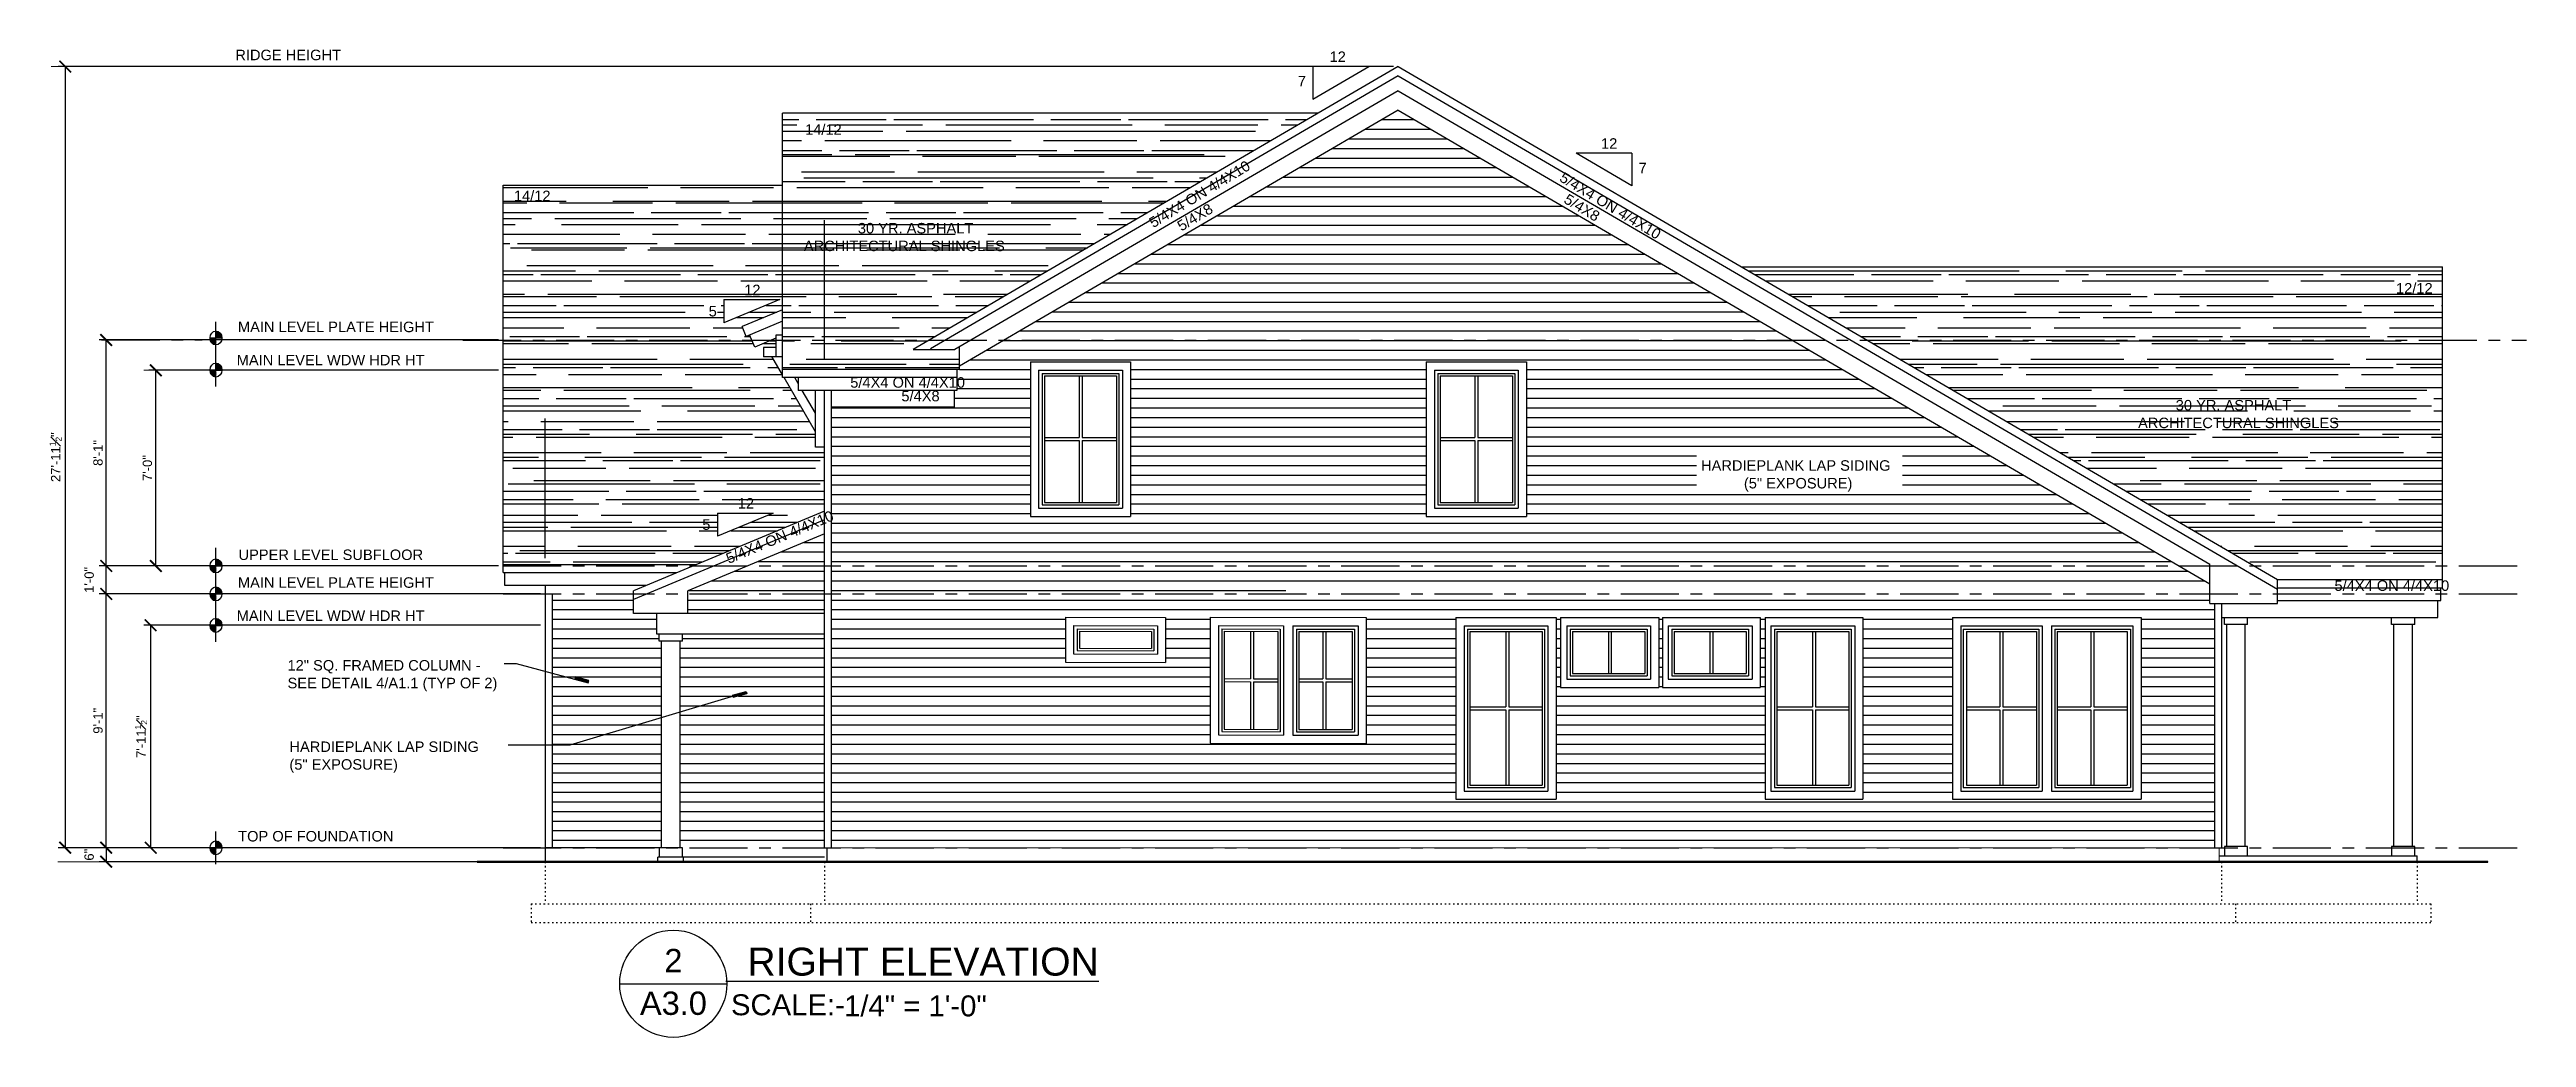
# Model space of a CAD drawing. Header units: inches. Extents: x -28708 to -16583, y 64755 to 66587.
# Drawn here: x -25124 to -24060, y 64781 to 65205 of the extents above; entities that cross this region are included whole.
import ezdxf
from ezdxf.enums import TextEntityAlignment as Align

# ---------------------------------------------------------------- set-up
doc = ezdxf.new("R2010")
doc.units = ezdxf.units.IN
doc.header["$LTSCALE"] = 20
doc.header["$MEASUREMENT"] = 0
for name, pattern in [('CENTER', [2, 1.25, -0.25, 0.25, -0.25]), ('Dashed Large', [12, 3, -6, 3]), ('Dashed Small', [4, 1, -2, 1]), ('HIDDEN', [0.375, 0.25, -0.125]), ('Solid', [0])]:
    doc.linetypes.add(name, pattern=pattern)
for name, color, linetype in [('BEAM', 1, 'HIDDEN'), ('CALLOUTS', 4, 'Continuous'), ('COLUMNS', 4, 'Continuous'), ('DIM', 2, 'Continuous'), ('ELEVATION LINES', 8, 'HIDDEN'), ('ELEVATION ROOF', 2, 'Continuous'), ('ELEVATION WALL', 5, 'Continuous'), ('GRADE LEVEL', 7, 'Continuous'), ('HATCH', 9, 'Continuous'), ('SYMBOLS', 7, 'Continuous'), ('TEXT', 3, 'Continuous'), ('WINDOW', 2, 'Continuous')]:
    doc.layers.add(name, color=color, linetype=linetype)
doc.layers.add('SPPOINTER', color=7, linetype='Continuous', lineweight=0)
doc.layers.add('SPSHAPE_OUTLINE', color=7, linetype='Continuous', lineweight=0)
doc.styles.add('0.25 INCH', font='arial.ttf', dxfattribs={"height": 4})
doc.styles.add('Arial', font='arial.ttf')
doc.dimstyles.new('0.25 INCH', dxfattribs={"dimtxt": 4, "dimasz": 5, "dimexe": 3, "dimexo": 2, "dimgap": 1.5, "dimtad": 1, "dimdec": 3, "dimzin": 3, "dimdsep": 46, "dimlunit": 4, "dimtxsty": '0.25 INCH', "dimblk": 'ARCHTICK', "dimcen": 0.09, "dimclrd": 95, "dimclre": 8, "dimclrt": 30, "dimadec": 0, "dimazin": 0, "dimtfac": 0.65, "dimtdec": 3, "dimtofl": 0, "dimtmove": 2, "dimatfit": 3, "dimfxl": 0.18, "dimfrac": 1, "dimtolj": 1, "dimtzin": 0, "dimlwd": -1, "dimlwe": -1, "dimarcsym": 0})

msp = doc.modelspace()

# ---------------------------------------------------------------- texts
at = {"layer": 'TEXT', "linetype": 'Solid', "style": 'Arial'}
for s, rotation, p in [('RIDGE HEIGHT', 360, (-25044.141, 65200.5097)), ('14/12', 360, (-24799.4282, 65168.5097)), ('5/4X4 ON 4/4X10', 31.1773913, (-24649.9102, 65128.3583)), ('5/4X4 ON 4/4X10', 328.8226087, (-24475.8214, 65148.8577)), ('14/12', 360, (-24924.4934, 65140.0097)), ('5/4X8', 31.1784848, (-24637.8246, 65126.9268)), ('5/4X8', 328.8215152, (-24473.9648, 65139.5422)), ('30 YR. ASPHALT', 360, (-24776.766, 65126.1404)), ('ARCHITECTURAL SHINGLES', 360, (-24799.9521, 65118.5365)), ('12/12', 360, (-24116.1511, 65100.333)), ('MAIN LEVEL PLATE HEIGHT', 360, (-25043.0222, 65083.7595)), ('MAIN LEVEL WDW HDR HT', 360, (-25043.5453, 65069.5161)), ('5/4X4 ON 4/4X10', 360, (-24780.0361, 65059.909)), ('5/4X8', 360, (-24758.0746, 65054.0518)), ('30 YR. ASPHALT', 360, (-24210.7567, 65050.1404)), ('ARCHITECTURAL SHINGLES', 360, (-24226.9373, 65042.5365)), ('HARDIEPLANK LAP SIDING', 360, (-24414.6275, 65024.2641)), ('(5" EXPOSURE)', 360, (-24396.228, 65016.6603)), ('5/4X4 ON 4/4X10', 22.6001815, (-24832.2008, 64984.2555)), ('UPPER LEVEL SUBFLOOR', 360, (-25042.7692, 64985.9356)), ('MAIN LEVEL PLATE HEIGHT', 360, (-25043.0222, 64974.0097)), ('5/4X4 ON 4/4X10', 360, (-24142.5741, 64972.6908)), ('MAIN LEVEL WDW HDR HT', 360, (-25043.5453, 64959.7664)), ('SEE DETAIL 4/A1.1 (TYP OF 2)', 360, (-25021.7225, 64930.8668)), ('12" SQ. FRAMED COLUMN -', 360, (-25021.7225, 64938.4706)), ('HARDIEPLANK LAP SIDING', 360, (-25020.9124, 64903.5225)), ('(5" EXPOSURE)', 360, (-25020.9124, 64895.9187)), ('TOP OF FOUNDATION', 360, (-25042.9215, 64865.0958))]:
    msp.add_text(s, height=4.5, rotation=rotation, dxfattribs=at).set_placement(p)
for s, p in [('12', (-24574.1888, 65199.7506)), ('7', (-24587.8138, 65189.2506)), ('12', (-24457.5773, 65162.5041)), ('7', (-24441.4523, 65152.0041)), ('5', (-24840.8329, 65090.4999)), ('12', (-24825.5829, 65099.6249)), ('12', (-24828.3374, 65008.0102)), ('5', (-24843.5874, 64998.8852))]:
    msp.add_text(s, height=4.5, dxfattribs=at).set_placement(p)

# ---------------------------------------------------------------- blocks, each defined once
blk = doc.blocks.new('_ArchTick')
at = {"color": 0, "linetype": 'ByBlock', "const_width": 0.15}
blk.add_lwpolyline([(-0.5, -0.5), (0.5, 0.5)], dxfattribs=at)
blk = doc.blocks.new('*D559')
at = {"layer": 'DEFPOINTS', "color": 0, "linetype": 'Solid', "lineweight": -2, "transparency": 16777216}
for p in [(-24544.7, 65197.8), (-25117.2, 64862.4), (-24911.1, 64862.4)]:
    blk.add_point(p, dxfattribs=at)
at = {"layer": 'DIM', "color": 8, "transparency": 16777216}
for p, q in [((-24546.7, 65197.8), (-25120.2, 65197.8)), ((-24913.1, 64862.4), (-25120.2, 64862.4))]:
    blk.add_line(p, q, dxfattribs=at)
at = {"layer": 'DIM', "color": 95, "transparency": 16777216}
blk.add_line((-25117.2, 65197.8), (-25117.2, 64862.4), dxfattribs=at)
at = {"layer": 'DIM', "color": 95, "linetype": 'Solid', "transparency": 16777216, "xscale": 5, "yscale": 5, "zscale": 5}
for p, rotation in [((-25117.2, 65197.8), 90), ((-25117.2, 64862.4), 270)]:
    blk.add_blockref('_ArchTick', p, dxfattribs=dict(at, rotation=rotation))
at = {"layer": 'DIM', "color": 30, "linetype": 'Solid', "transparency": 16777216, "insert": (-25121.3, 65030.1), "char_height": 4, "attachment_point": 5, "rotation": 90, "style": 'Arial'}
blk.add_mtext('\\A1;27\'-11{\\H0.65x;\\S1#2;}"', dxfattribs=at)
blk = doc.blocks.new('*D560')
at = {"layer": 'DEFPOINTS', "color": 0, "linetype": 'ByBlock', "lineweight": -2, "transparency": 16777216}
for p in [(-24911.1, 64862.4), (-25099.6, 64856.4), (-24911.1, 64856.4)]:
    blk.add_point(p, dxfattribs=at)
at = {"layer": 'DIM', "color": 8, "transparency": 16777216}
for p, q in [((-24913.1, 64862.4), (-25102.6, 64862.4)), ((-24913.1, 64856.4), (-25102.6, 64856.4))]:
    blk.add_line(p, q, dxfattribs=at)
at = {"layer": 'DIM', "color": 95, "transparency": 16777216}
blk.add_line((-25099.6, 64862.4), (-25099.6, 64856.4), dxfattribs=at)
at = {"layer": 'DIM', "color": 95, "linetype": 'ByBlock', "transparency": 16777216, "xscale": 5, "yscale": 5, "zscale": 5}
for p, rotation in [((-25099.6, 64862.4), 90), ((-25099.6, 64856.4), 270)]:
    blk.add_blockref('_ArchTick', p, dxfattribs=dict(at, rotation=rotation))
at = {"layer": 'DIM', "color": 30, "linetype": 'ByBlock', "lineweight": -2, "transparency": 16777216, "insert": (-25106.9, 64859.4), "char_height": 4, "attachment_point": 5, "rotation": 90, "style": 'Arial'}
blk.add_mtext('\\A1;6"', dxfattribs=at)
blk = doc.blocks.new('*D561')
at = {"layer": 'DEFPOINTS', "color": 0, "linetype": 'Solid', "lineweight": -2, "ltscale": 28.8, "transparency": 16777216}
for p in [(-25099.6, 64971.4), (-24911.1, 64971.4), (-24911.1, 64862.4)]:
    blk.add_point(p, dxfattribs=at)
at = {"layer": 'DIM', "color": 8, "ltscale": 28.8, "transparency": 16777216}
for p, q in [((-24913.1, 64971.4), (-25102.6, 64971.4)), ((-24913.1, 64862.4), (-25102.6, 64862.4))]:
    blk.add_line(p, q, dxfattribs=at)
at = {"layer": 'DIM', "color": 95, "ltscale": 28.8, "transparency": 16777216}
blk.add_line((-25099.6, 64862.4), (-25099.6, 64971.4), dxfattribs=at)
at = {"layer": 'DIM', "color": 95, "linetype": 'Solid', "ltscale": 28.8, "transparency": 16777216, "xscale": 5, "yscale": 5, "zscale": 5}
for p, rotation in [((-25099.6, 64971.4), 90), ((-25099.6, 64862.4), 270)]:
    blk.add_blockref('_ArchTick', p, dxfattribs=dict(at, rotation=rotation))
at = {"layer": 'DIM', "color": 30, "linetype": 'Solid', "ltscale": 28.8, "transparency": 16777216, "insert": (-25103.1, 64916.9), "char_height": 4, "attachment_point": 5, "rotation": 90, "style": 'Arial'}
blk.add_mtext('\\A1;9\'-1"', dxfattribs=at)
blk = doc.blocks.new('*D562')
at = {"layer": 'DEFPOINTS', "color": 0, "linetype": 'ByBlock', "lineweight": -2, "transparency": 16777216}
for p in [(-25099.6, 64983.4), (-24929.1, 64983.4), (-24911.1, 64971.4)]:
    blk.add_point(p, dxfattribs=at)
at = {"layer": 'DIM', "color": 8, "transparency": 16777216}
for p, q in [((-24931.1, 64983.4), (-25102.6, 64983.4)), ((-24913.1, 64971.4), (-25102.6, 64971.4))]:
    blk.add_line(p, q, dxfattribs=at)
at = {"layer": 'DIM', "color": 95, "transparency": 16777216}
blk.add_line((-25099.6, 64971.4), (-25099.6, 64983.4), dxfattribs=at)
at = {"layer": 'DIM', "color": 95, "linetype": 'ByBlock', "transparency": 16777216, "xscale": 5, "yscale": 5, "zscale": 5}
for p, rotation in [((-25099.6, 64983.4), 90), ((-25099.6, 64971.4), 270)]:
    blk.add_blockref('_ArchTick', p, dxfattribs=dict(at, rotation=rotation))
at = {"layer": 'DIM', "color": 30, "linetype": 'ByBlock', "lineweight": -2, "transparency": 16777216, "insert": (-25106.9, 64977.4), "char_height": 4, "attachment_point": 5, "rotation": 90, "style": 'Arial'}
blk.add_mtext('\\A1;1\'-0"', dxfattribs=at)
blk = doc.blocks.new('*D563')
at = {"layer": 'DEFPOINTS', "color": 0, "linetype": 'ByBlock', "lineweight": -2, "transparency": 16777216}
for p in [(-25099.6, 65080.4), (-24929.1, 65080.4), (-24929.1, 64983.4)]:
    blk.add_point(p, dxfattribs=at)
at = {"layer": 'DIM', "color": 8, "transparency": 16777216}
for p, q in [((-24931.1, 65080.4), (-25102.6, 65080.4)), ((-24931.1, 64983.4), (-25102.6, 64983.4))]:
    blk.add_line(p, q, dxfattribs=at)
at = {"layer": 'DIM', "color": 95, "transparency": 16777216}
blk.add_line((-25099.6, 64983.4), (-25099.6, 65080.4), dxfattribs=at)
at = {"layer": 'DIM', "color": 95, "linetype": 'ByBlock', "transparency": 16777216, "xscale": 5, "yscale": 5, "zscale": 5}
for p, rotation in [((-25099.6, 65080.4), 90), ((-25099.6, 64983.4), 270)]:
    blk.add_blockref('_ArchTick', p, dxfattribs=dict(at, rotation=rotation))
at = {"layer": 'DIM', "color": 30, "linetype": 'ByBlock', "lineweight": -2, "transparency": 16777216, "insert": (-25103.1, 65031.9), "char_height": 4, "attachment_point": 5, "rotation": 90, "style": 'Arial'}
blk.add_mtext('\\A1;8\'-1"', dxfattribs=at)
blk = doc.blocks.new('*D564')
at = {"layer": 'DEFPOINTS', "color": 0, "linetype": 'ByBlock', "lineweight": -2, "transparency": 16777216}
for p in [(-25078.3, 65067.4), (-24929.1, 65067.4), (-24929.1, 64983.4)]:
    blk.add_point(p, dxfattribs=at)
at = {"layer": 'DIM', "color": 8, "transparency": 16777216}
for p, q in [((-24931.1, 65067.4), (-25081.3, 65067.4)), ((-24931.1, 64983.4), (-25081.3, 64983.4))]:
    blk.add_line(p, q, dxfattribs=at)
at = {"layer": 'DIM', "color": 95, "transparency": 16777216}
blk.add_line((-25078.3, 64983.4), (-25078.3, 65067.4), dxfattribs=at)
at = {"layer": 'DIM', "color": 95, "linetype": 'ByBlock', "transparency": 16777216, "xscale": 5, "yscale": 5, "zscale": 5}
for p, rotation in [((-25078.3, 65067.4), 90), ((-25078.3, 64983.4), 270)]:
    blk.add_blockref('_ArchTick', p, dxfattribs=dict(at, rotation=rotation))
at = {"layer": 'DIM', "color": 30, "linetype": 'ByBlock', "lineweight": -2, "transparency": 16777216, "insert": (-25081.9, 65025.4), "char_height": 4, "attachment_point": 5, "rotation": 90, "style": 'Arial'}
blk.add_mtext('\\A1;7\'-0"', dxfattribs=at)
blk = doc.blocks.new('*D565')
at = {"layer": 'DEFPOINTS', "color": 0, "linetype": 'ByBlock', "lineweight": -2, "transparency": 16777216}
for p in [(-24911.1, 64957.9), (-25080.5, 64862.4), (-25036.9, 64862.4)]:
    blk.add_point(p, dxfattribs=at)
at = {"layer": 'DIM', "color": 8, "transparency": 16777216}
for p, q in [((-24913.1, 64957.9), (-25083.5, 64957.9)), ((-25038.9, 64862.4), (-25083.5, 64862.4))]:
    blk.add_line(p, q, dxfattribs=at)
at = {"layer": 'DIM', "color": 95, "transparency": 16777216}
blk.add_line((-25080.5, 64957.9), (-25080.5, 64862.4), dxfattribs=at)
at = {"layer": 'DIM', "color": 95, "linetype": 'ByBlock', "transparency": 16777216, "xscale": 5, "yscale": 5, "zscale": 5}
for p, rotation in [((-25080.5, 64957.9), 90), ((-25080.5, 64862.4), 270)]:
    blk.add_blockref('_ArchTick', p, dxfattribs=dict(at, rotation=rotation))
at = {"layer": 'DIM', "color": 30, "linetype": 'ByBlock', "lineweight": -2, "transparency": 16777216, "insert": (-25084.6, 64910.1), "char_height": 4, "attachment_point": 5, "rotation": 90, "style": 'Arial'}
blk.add_mtext('\\A1;7\'-11{\\H0.65x;\\S1#2;}"', dxfattribs=at)
blk = doc.blocks.new('0.25 CALLOUT')
blk.add_line((-20.7, -1), (25.3, -1))
blk.add_circle((2.3, -1), 23)
at = {"ltscale": 24, "insert": (27.1, -5.5), "char_height": 9, "attachment_point": 1, "line_spacing_factor": 0.85, "style": '0.25 INCH'}
blk.add_mtext('SCALE:-', dxfattribs=at)
at = {"style": '0.25 INCH'}
for tag, p, height in [('SEC.NO', (-9.7, 2.7), 9), ('DWG.TITLE', (20.2, 1.9), 7.5), ('SH.NO', (-10.5, -14.7), 9), ('SCALE', (93.7, -12.8), 9)]:
    blk.add_attdef(tag, p, '', height=height, dxfattribs=at)

# ---------------------------------------------------------------- dimensions: what is measured, and where the dimension line sits
at = {"layer": 'DIM', "linetype": 'Solid'}
dim = msp.add_linear_dim(base=(-25117.1944, 64862.3704), p1=(-24544.7473, 65197.8436), p2=(-24911.127, 64862.3704), angle=90, dimstyle='0.25 INCH', override={"dimtxsty": 'Arial'}, dxfattribs=at)
dim.commit()
dim.dimension.update_dxf_attribs({"geometry": '*D559', "text_midpoint": (-25121.3051, 65030.107)})
at = {"layer": 'DIM', "linetype": 'ByBlock', "lineweight": -2}
for base, p1, p2, picture, middle in [((-25099.5694, 65080.3704), (-24929.127, 64983.3704), (-24929.127, 65080.3704), '*D563', (-25103.1117, 65031.8704)), ((-25078.3194, 65067.3704), (-24929.127, 64983.3704), (-24929.1275, 65067.3704), '*D564', (-25081.8617, 65025.3704)), ((-25099.5699, 64983.3704), (-24911.1275, 64971.3704), (-24929.128, 64983.3704), '*D562', (-25106.8622, 64977.3704)), ((-25080.486, 64862.3704), (-24911.127, 64957.8704), (-25036.9374, 64862.3704), '*D565', (-25084.5966, 64910.1204)), ((-25099.5694, 64856.3704), (-24911.127, 64862.3704), (-24911.1324, 64856.3704), '*D560', (-25106.8617, 64859.3704))]:
    dim = msp.add_linear_dim(base=base, p1=p1, p2=p2, angle=90, dimstyle='0.25 INCH', override={"dimtxsty": 'Arial'}, dxfattribs=at)
    dim.commit()
    dim.dimension.update_dxf_attribs({"geometry": picture, "text_midpoint": middle})
at = {"layer": 'DIM', "linetype": 'Solid', "ltscale": 28.8}
dim = msp.add_linear_dim(base=(-25099.5694, 64971.3704), p1=(-24911.127, 64862.3704), p2=(-24911.127, 64971.3704), angle=90, dimstyle='0.25 INCH', override={"dimtxsty": 'Arial'}, dxfattribs=at)
dim.commit()
dim.dimension.update_dxf_attribs({"geometry": '*D561', "text_midpoint": (-25103.1117, 64916.8704)})

# ---------------------------------------------------------------- hatches: boundary and pattern name
at = {"layer": 'HATCH', "linetype": 'ByBlock', "lineweight": -2}
h = msp.add_hatch(dxfattribs=at)
h.set_pattern_fill('AR-RROOF', color=256, scale=10)
h.paths.add_polyline_path([(-24846.0938, 64984.0124), (-24791.1275, 65006.915), (-24791.1275, 65034.4017), (-24795.0025, 65034.4017), (-24795.0025, 65040.9465), (-24808.453, 65064.2435), (-24809.1275, 65064.2435), (-24809.1275, 65065.4115), (-24813.5923, 65073.1448), (-24817.2837, 65073.1448), (-24817.2837, 65077.1448), (-24811.9735, 65077.1448), (-24811.9735, 65080.3704), (-24813.7735, 65080.3704), (-24821.0633, 65077.333), (-24822.3289, 65080.3704), (-24929.127, 65080.3704), (-24929.127, 64984.0124)])
h.paths.add_polyline_path([(-24837.0874, 65006.1032), (-24813.0874, 65006.1032), (-24837.0874, 64996.1032)], flags=16)
h.paths.add_polyline_path([(-24822.3289, 65080.3704), (-24823.236, 65082.5473), (-24824.7222, 65081.928), (-24826.4757, 65086.1362), (-24809.1275, 65093.3645), (-24809.1275, 65146.9204), (-24929.127, 65146.9204), (-24929.127, 65080.3704)])
h.paths.add_polyline_path([(-24834.3329, 65097.7179), (-24810.3329, 65097.7179), (-24834.3329, 65087.7179)], flags=16)
h.paths.add_polyline_path([(-24809.1275, 65177.7594), (-24809.1275, 65080.3704), (-24746.13, 65080.3704), (-24579.1774, 65177.7594)])
h.paths.add_polyline_path([(-24809.1275, 65080.3704), (-24809.1275, 65067.7435), (-24733.1275, 65067.7435), (-24733.1275, 65077.5357), (-24735.1558, 65076.3525), (-24753.018, 65076.3525), (-24746.13, 65080.3704)])
h.paths.add_polyline_path([(-24397.1502, 65111.7454), (-24343.3644, 65080.3704), (-24096.1275, 65080.3704), (-24096.1275, 65111.7454)])
h.paths.add_polyline_path([(-24096.1275, 65080.3704), (-24343.3644, 65080.3704), (-24177.0784, 64983.3704), (-24096.1275, 64983.3704)])
h.paths.add_polyline_path([(-24117.3145, 65099.0929), (-24099.2562, 65099.0929), (-24099.2562, 65106.0731), (-24117.3145, 65106.0731)], flags=24)
h.paths.add_polyline_path([(-24228.1099, 65041.2964), (-24139.4942, 65041.2964), (-24139.4942, 65048.2766), (-24228.1099, 65048.2766)], flags=24)
h.paths.add_polyline_path([(-24211.9208, 65048.8964), (-24159.979, 65048.8964), (-24159.979, 65055.8812), (-24211.9208, 65055.8812)], flags=24)
h = msp.add_hatch(dxfattribs=at)
h.set_pattern_fill('ANSI31', color=256, scale=33, angle=315)
h.set_pattern_definition([(0, (-1552.73, 0), (9e-16, 4.125), [])])
h.paths.add_polyline_path([(-24861.1275, 64918.3178), (-24900.3868, 64906.5225), (-24908.127, 64906.5225), (-24908.127, 64862.3704), (-24862.1275, 64862.3704), (-24862.1275, 64862.3736), (-24861.1275, 64862.3736)])
h.paths.add_polyline_path([(-24791.1275, 64954.1236), (-24852.1275, 64954.1236), (-24852.1275, 64951.1236), (-24853.1275, 64951.1236), (-24853.1275, 64920.7214), (-24824.7763, 64929.4849), (-24824.4985, 64928.4553), (-24830.2913, 64926.8924), (-24830.5691, 64927.922), (-24824.7763, 64929.4849), (-24853.1275, 64920.7214), (-24853.1275, 64862.3736), (-24852.1275, 64862.3736), (-24791.1275, 64862.3734)])
h.paths.add_polyline_path([(-24791.1275, 64971.4957), (-24849.7281, 64971.4957), (-24849.7281, 64962.9986), (-24791.1275, 64962.9986)])
h.paths.add_polyline_path([(-24791.1275, 64984.1204), (-24822.4354, 64984.1204), (-24849.7281, 64972.7484), (-24849.7281, 64971.4957), (-24791.1275, 64971.4957)])
h.paths.add_polyline_path([(-24791.1275, 64997.1655), (-24822.4354, 64984.1204), (-24791.1275, 64984.1204)])
h.paths.add_polyline_path([(-24861.1275, 64951.1236), (-24862.1275, 64951.1236), (-24862.1275, 64954.1236), (-24863.1275, 64954.1236), (-24863.1275, 64962.9986), (-24873.1275, 64962.9986), (-24873.1275, 64971.4957), (-24908.127, 64971.4957), (-24908.127, 64937.3483), (-24898.3209, 64934.7208), (-24898.0451, 64935.7509), (-24892.2495, 64934.198), (-24892.5254, 64933.1679), (-24908.127, 64937.3483), (-24908.127, 64906.5225), (-24900.3868, 64906.5225), (-24861.1275, 64918.3178)])
h.paths.add_polyline_path([(-24194.1275, 64967.2853), (-24196.1723, 64967.2853), (-24196.1723, 64971.4957), (-24788.1275, 64971.4957), (-24788.1275, 64862.3704), (-24194.1275, 64862.3704)])
h.paths.add_polyline_path([(-24687.6267, 64942.0872), (-24687.6267, 64961.3291), (-24644.627, 64961.2233), (-24644.627, 64941.9814)], flags=16)
h.paths.add_polyline_path([(-24684.127, 64945.5872), (-24684.127, 64957.8291), (-24648.127, 64957.7233), (-24648.127, 64945.4814)], flags=0)
h.paths.add_polyline_path([(-24682.627, 64947.0872), (-24682.627, 64956.3291), (-24649.627, 64956.2233), (-24649.627, 64946.9814)], flags=0)
h.paths.add_polyline_path([(-24681.627, 64948.0872), (-24681.627, 64955.3291), (-24650.627, 64955.2233), (-24650.627, 64947.9814)], flags=0)
h.paths.add_polyline_path([(-24625.4098, 64907.3247), (-24625.4098, 64961.3478), (-24558.4095, 64961.2233), (-24558.4095, 64907.2002)], flags=16)
h.paths.add_polyline_path([(-24621.9101, 64910.8247), (-24621.9101, 64957.8478), (-24593.9095, 64957.7233), (-24593.9093, 64910.7002)], flags=0)
h.paths.add_polyline_path([(-24620.4101, 64912.3247), (-24620.4101, 64956.3478), (-24595.4095, 64956.2233), (-24595.4095, 64912.2002)], flags=0)
h.paths.add_polyline_path([(-24619.4101, 64913.3247), (-24619.4101, 64955.3478), (-24596.4095, 64955.2233), (-24596.4095, 64913.2002)], flags=0)
h.paths.add_polyline_path([(-24589.9095, 64910.7002), (-24589.9095, 64957.7233), (-24561.9095, 64957.7233), (-24561.9093, 64910.7002)], flags=0)
h.paths.add_polyline_path([(-24588.4095, 64912.2002), (-24588.4095, 64956.2233), (-24563.4095, 64956.2233), (-24563.4095, 64912.2002)], flags=0)
h.paths.add_polyline_path([(-24587.4095, 64913.2002), (-24587.4095, 64955.2233), (-24564.4095, 64955.2233), (-24564.4095, 64913.2002)], flags=0)
h.paths.add_polyline_path([(-24519.8767, 64961.2233), (-24476.877, 64961.2233), (-24476.877, 64883.2314), (-24519.8767, 64883.2314)], flags=16)
h.paths.add_polyline_path([(-24516.377, 64957.7233), (-24480.377, 64957.7233), (-24480.3767, 64886.7314), (-24516.377, 64886.7314)], flags=0)
h.paths.add_polyline_path([(-24514.877, 64956.2233), (-24481.877, 64956.2233), (-24481.877, 64888.2314), (-24514.877, 64888.2314)], flags=0)
h.paths.add_polyline_path([(-24513.877, 64955.2233), (-24482.877, 64955.2233), (-24482.877, 64889.2314), (-24513.877, 64889.2314)], flags=0)
h.paths.add_polyline_path([(-24475.0638, 64931.2314), (-24475.0638, 64961.2233), (-24432.8145, 64961.2233), (-24432.8145, 64931.2314)], flags=16)
h.paths.add_polyline_path([(-24472.3145, 64934.7314), (-24472.3145, 64957.7233), (-24436.3145, 64957.7233), (-24436.3145, 64934.7314)], flags=0)
h.paths.add_polyline_path([(-24470.8145, 64936.2314), (-24470.8145, 64956.2233), (-24437.8145, 64956.2233), (-24437.8145, 64936.2314)], flags=0)
h.paths.add_polyline_path([(-24469.8145, 64937.2314), (-24469.8145, 64955.2233), (-24438.8145, 64955.2233), (-24438.8145, 64937.2314)], flags=0)
h.paths.add_polyline_path([(-24431.2029, 64931.2314), (-24431.2029, 64961.2233), (-24389.2032, 64961.2233), (-24389.2032, 64931.2314)], flags=16)
h.paths.add_polyline_path([(-24428.6895, 64934.7314), (-24428.6895, 64957.7233), (-24392.7032, 64957.7233), (-24392.7032, 64934.7314)], flags=0)
h.paths.add_polyline_path([(-24427.1895, 64936.2314), (-24427.1895, 64956.2233), (-24394.2032, 64956.2233), (-24394.2032, 64936.2314)], flags=0)
h.paths.add_polyline_path([(-24426.1895, 64937.2314), (-24426.1895, 64955.2233), (-24395.2032, 64955.2233), (-24395.2032, 64937.2314)], flags=0)
h.paths.add_polyline_path([(-24387.127, 64961.2233), (-24345.1272, 64961.2233), (-24345.1272, 64883.2314), (-24387.127, 64883.2314)], flags=16)
h.paths.add_polyline_path([(-24384.627, 64957.7233), (-24348.6272, 64957.7233), (-24348.627, 64886.7314), (-24384.627, 64886.7314)], flags=0)
h.paths.add_polyline_path([(-24383.127, 64956.2233), (-24350.1272, 64956.2233), (-24350.1272, 64888.2314), (-24383.127, 64888.2314)], flags=0)
h.paths.add_polyline_path([(-24382.127, 64955.2233), (-24351.1272, 64955.2233), (-24351.1272, 64889.2314), (-24382.127, 64889.2314)], flags=0)
h.paths.add_polyline_path([(-24306.6272, 64961.2233), (-24225.6275, 64961.2233), (-24225.6275, 64883.2314), (-24306.6272, 64883.2314)], flags=16)
h.paths.add_polyline_path([(-24303.1275, 64957.7233), (-24268.1275, 64957.7233), (-24268.1272, 64886.7314), (-24303.1275, 64886.7314)], flags=0)
h.paths.add_polyline_path([(-24302.1091, 64956.2233), (-24269.6275, 64956.2233), (-24269.6275, 64888.2314), (-24302.1091, 64888.2314)], flags=0)
h.paths.add_polyline_path([(-24300.6275, 64955.2233), (-24270.6275, 64955.2233), (-24270.6275, 64889.2314), (-24300.6275, 64889.2314)], flags=0)
h.paths.add_polyline_path([(-24264.1275, 64957.7233), (-24229.1275, 64957.7233), (-24229.1272, 64886.7314), (-24264.1275, 64886.7314)], flags=0)
h.paths.add_polyline_path([(-24262.6275, 64956.2233), (-24230.1275, 64956.2233), (-24230.1275, 64888.2314), (-24262.6275, 64888.2314)], flags=0)
h.paths.add_polyline_path([(-24261.6275, 64955.2233), (-24231.6275, 64955.2233), (-24231.6275, 64889.2314), (-24261.6275, 64889.2314)], flags=0)
h.paths.add_polyline_path([(-24377.1143, 65081.2454), (-24712.3801, 65081.2454), (-24733.1275, 65069.1428), (-24733.1275, 65067.7435), (-24734.2222, 65067.7435), (-24734.2222, 65058.7435), (-24735.2222, 65058.7435), (-24735.2222, 65051.4935), (-24788.1275, 65051.4935), (-24788.1275, 64971.4957), (-24196.1723, 64975.6872)])
h.paths.add_polyline_path([(-24532.625, 65004.6202), (-24532.625, 65070.9952), (-24489.6253, 65070.9952), (-24489.6253, 65004.6202)], flags=16)
h.paths.add_polyline_path([(-24529.1253, 65008.1202), (-24529.1253, 65067.4952), (-24493.1253, 65067.4952), (-24493.125, 65008.1202)], flags=0)
h.paths.add_polyline_path([(-24527.6253, 65009.6202), (-24527.6253, 65065.9952), (-24494.6253, 65065.9952), (-24494.6253, 65009.6202)], flags=0)
h.paths.add_polyline_path([(-24526.6253, 65010.6202), (-24526.6253, 65064.9952), (-24495.6253, 65064.9952), (-24495.6253, 65010.6202)], flags=0)
h.paths.add_polyline_path([(-24659.6253, 65004.6202), (-24702.625, 65004.6202), (-24702.625, 65070.9952), (-24659.6253, 65070.9952)], flags=16)
h.paths.add_polyline_path([(-24663.125, 65008.1202), (-24699.1253, 65008.1202), (-24699.1253, 65067.4952), (-24663.1253, 65067.4952)], flags=0)
h.paths.add_polyline_path([(-24664.6253, 65009.6202), (-24697.6253, 65009.6202), (-24697.6253, 65065.9952), (-24664.6253, 65065.9952)], flags=0)
h.paths.add_polyline_path([(-24665.6253, 65010.6202), (-24696.6253, 65010.6202), (-24696.6253, 65064.9952), (-24665.6253, 65064.9952)], flags=0)
h.paths.add_polyline_path([(-24544.7471, 65179.0311), (-24712.3801, 65081.2454), (-24377.1143, 65081.2454)])
h.paths.add_polyline_path([(-24416.5951, 65014.7594), (-24328.0981, 65014.7594), (-24328.0981, 65033.9304), (-24416.5951, 65033.9304)], flags=16)
h.paths.add_polyline_path([(-24416.1786, 65033.9304), (-24304.5443, 65033.9304), (-24304.5443, 65031.9176), (-24416.1786, 65031.9176)], flags=16)

# ---------------------------------------------------------------- linework, layer by layer
at = {"layer": 'BEAM', "color": 4, "linetype": 'Solid', "ltscale": 48}
for p, q in [((-24863.1275, 64954.1236), (-24863.1275, 64962.9986)), ((-24791.1275, 64962.9986), (-24849.7281, 64962.9986)), ((-24791.1275, 64954.1236), (-24863.1275, 64954.1236))]:
    msp.add_line(p, q, dxfattribs=at)
at = {"layer": 'COLUMNS', "linetype": 'Solid', "ltscale": 48}
for p, q in [((-24189.8824, 64958.2435), (-24189.8824, 64961.2435)), ((-24179.8824, 64958.2435), (-24189.8824, 64958.2435)), ((-24188.8824, 64862.8704), (-24188.8824, 64958.2435)), ((-24180.8824, 64862.8704), (-24180.8824, 64958.2435)), ((-24179.8824, 64958.2435), (-24179.8824, 64961.2435)), ((-24118.1275, 64958.2467), (-24118.1275, 64961.2467)), ((-24108.1275, 64958.2467), (-24118.1275, 64958.2467)), ((-24117.1275, 64862.8736), (-24117.1275, 64958.2467)), ((-24109.1275, 64862.8736), (-24109.1275, 64958.2467)), ((-24108.1275, 64958.2467), (-24108.1275, 64961.2467)), ((-24862.1275, 64951.1236), (-24862.1275, 64954.1236)), ((-24852.1275, 64951.1236), (-24862.1275, 64951.1236)), ((-24861.1275, 64862.3736), (-24861.1275, 64951.1236)), ((-24853.1275, 64862.3736), (-24853.1275, 64951.1236)), ((-24852.1275, 64951.1236), (-24852.1275, 64954.1236)), ((-24852.1275, 64862.3736), (-24862.1275, 64862.3736)), ((-24862.1275, 64862.3736), (-24862.1275, 64858.3736)), ((-24852.1275, 64858.3736), (-24852.1275, 64862.3736)), ((-24179.8824, 64862.8704), (-24189.8824, 64862.8704)), ((-24189.8824, 64862.8704), (-24189.8824, 64858.8704)), ((-24179.8824, 64858.8704), (-24179.8824, 64862.8704)), ((-24108.1275, 64862.8736), (-24118.1275, 64862.8736)), ((-24118.1275, 64862.8736), (-24118.1275, 64858.8736)), ((-24108.1275, 64858.8736), (-24108.1275, 64862.8736)), ((-24862.6275, 64856.1236), (-24862.6275, 64858.3736)), ((-24862.1275, 64856.3704), (-24862.1275, 64856.1236)), ((-24852.1275, 64856.3704), (-24852.1275, 64856.1236)), ((-24851.6275, 64856.1236), (-24851.6275, 64858.3736)), ((-24108.1275, 64856.3704), (-24108.1275, 64856.6204)), ((-24107.1275, 64856.6204), (-24107.1275, 64858.8704))]:
    msp.add_line(p, q, dxfattribs=at)
at = {"layer": 'ELEVATION LINES', "linetype": 'CENTER'}
for p, q in [((-24946.4075, 65080.3704), (-24060.1275, 65080.3704)), ((-24929.128, 64983.3704), (-24060.128, 64983.3704)), ((-24929.1275, 64971.3704), (-24060.1275, 64971.3704)), ((-24929.1275, 64862.3704), (-24060.1275, 64862.3704))]:
    msp.add_line(p, q, dxfattribs=at)
at = {"layer": 'ELEVATION ROOF', "linetype": 'Solid', "ltscale": 48}
for p, q in [((-24544.7473, 65197.8436), (-24753.018, 65076.3525)), ((-24544.7471, 65193.7917), (-24745.567, 65076.647)), ((-24544.7473, 65197.8436), (-24167.0074, 64977.4957)), ((-24544.7471, 65193.7917), (-24167.0074, 64973.444)), ((-24544.7471, 65187.4243), (-24735.1558, 65076.3525)), ((-24544.7471, 65187.4243), (-24196.1723, 64984.0892)), ((-24579.1774, 65177.7594), (-24809.1275, 65177.7594)), ((-24809.1275, 65064.2435), (-24809.1275, 65177.7594)), ((-24929.127, 64980.5124), (-24929.127, 65146.9204)), ((-24929.127, 65146.9204), (-24809.1275, 65146.9204)), ((-24397.1501, 65111.7454), (-24096.1275, 65111.7454)), ((-24096.1275, 64973.9957), (-24096.1275, 65111.7454)), ((-24809.1275, 65093.3645), (-24826.4757, 65086.1362)), ((-24824.7222, 65081.928), (-24826.4757, 65086.1362)), ((-24809.1275, 65088.4258), (-24824.7222, 65081.928)), ((-24821.0633, 65077.333), (-24823.236, 65082.5474)), ((-24811.9735, 65081.1204), (-24821.0633, 65077.333)), ((-24753.018, 65076.3525), (-24735.1558, 65076.3525)), ((-24733.1275, 65067.7435), (-24733.1275, 65077.4804)), ((-24733.1275, 65067.7435), (-24809.1275, 65067.7435)), ((-24734.2222, 65064.2435), (-24809.1275, 65064.2435)), ((-24802.3775, 65064.2435), (-24802.3775, 65058.7435)), ((-24734.2222, 65067.7435), (-24734.2222, 65058.7435)), ((-24734.2222, 65058.7435), (-24802.3775, 65058.7435)), ((-24735.2222, 65051.4935), (-24735.2222, 65058.7435)), ((-24735.2222, 65051.4935), (-24788.1275, 65051.4935)), ((-24791.1275, 65006.915), (-24873.1275, 64972.7484)), ((-24791.1275, 65003.1234), (-24873.1275, 64968.9568)), ((-24791.1275, 64997.1655), (-24849.7281, 64972.7484)), ((-24929.127, 64984.0124), (-24846.0938, 64984.0124)), ((-24929.127, 64980.5124), (-24854.4938, 64980.5124)), ((-24928.377, 64975.0124), (-24928.377, 64980.5124)), ((-24196.1723, 64967.2853), (-24196.1723, 64984.0892)), ((-24167.0074, 64967.2853), (-24167.0074, 64977.4957)), ((-24167.0074, 64977.4957), (-24096.1275, 64977.4957)), ((-24867.6938, 64975.0124), (-24928.377, 64975.0124)), ((-24873.1275, 64962.9986), (-24873.1275, 64972.7484)), ((-24849.7281, 64962.9986), (-24849.7281, 64972.7484)), ((-24196.1723, 64967.2853), (-24167.0074, 64967.2853)), ((-24167.0074, 64973.9957), (-24096.1275, 64973.9957)), ((-24167.0074, 64968.4957), (-24096.8775, 64968.4957)), ((-24098.1275, 64961.2467), (-24098.1275, 64968.4957)), ((-24096.8775, 64968.4957), (-24096.8775, 64973.9957)), ((-24849.7281, 64962.9986), (-24873.1275, 64962.9986)), ((-24191.1275, 64961.2467), (-24098.1275, 64961.2467))]:
    msp.add_line(p, q, dxfattribs=at)
at = {"layer": 'ELEVATION ROOF', "color": 1, "linetype": 'Dashed Large'}
for p, q in [((-24791.1275, 65071.8483), (-24791.1275, 65159.0097)), ((-24911.127, 64986.6603), (-24911.127, 65138.0097))]:
    msp.add_line(p, q, dxfattribs=at)
at = {"layer": 'ELEVATION ROOF', "color": 1, "linetype": 'Solid'}
for p, q in [((-24817.2837, 65077.1448), (-24817.2837, 65073.1448)), ((-24811.9735, 65077.1448), (-24817.2837, 65077.1448)), ((-24809.1275, 65073.1448), (-24817.2837, 65073.1448)), ((-24809.1275, 65065.4115), (-24813.644, 65073.2344)), ((-24809.1275, 65082.3948), (-24811.9735, 65082.3948)), ((-24811.9735, 65082.3948), (-24811.9735, 65073.1448)), ((-24809.1275, 65073.1448), (-24809.1275, 65082.3948)), ((-24809.1275, 65077.1448), (-24808.9735, 65077.1448)), ((-24795.0025, 65040.9465), (-24808.453, 65064.2435)), ((-24802.3775, 65061.7203), (-24803.8342, 65064.2435)), ((-24795.0025, 65048.9465), (-24800.6587, 65058.7435)), ((-24795.0025, 65034.4017), (-24795.0025, 65058.7435)), ((-24791.1275, 65034.4017), (-24795.0025, 65034.4017))]:
    msp.add_line(p, q, dxfattribs=at)
at = {"layer": 'ELEVATION WALL', "color": 1, "linetype": 'Solid', "ltscale": 28.8}
for p, q in [((-24544.7471, 65179.0311), (-24733.1275, 65069.1428)), ((-24544.7471, 65179.0311), (-24196.1723, 64975.696)), ((-24788.1275, 64862.3704), (-24788.1275, 65058.7435)), ((-24908.127, 64971.3704), (-24908.127, 64862.3704)), ((-24194.1275, 64967.2853), (-24194.1275, 64862.3704))]:
    msp.add_line(p, q, dxfattribs=at)
at = {"layer": 'ELEVATION WALL', "linetype": 'Solid', "ltscale": 28.8}
for p, q in [((-24791.1275, 64862.3704), (-24791.1275, 65058.7435)), ((-24911.127, 64975.0124), (-24911.127, 64856.3704)), ((-24191.1275, 64967.2853), (-24191.1275, 64862.3704)), ((-24862.1275, 64862.3704), (-24911.127, 64862.3704)), ((-24790.1275, 64862.3704), (-24790.1275, 64856.3704)), ((-24791.1275, 64858.3736), (-24862.6275, 64858.3736)), ((-24192.1275, 64858.8704), (-24107.1275, 64858.8704))]:
    msp.add_line(p, q, dxfattribs=at)
at = {"layer": 'ELEVATION WALL', "linetype": 'Dashed Small', "ltscale": 0.03}
for p, q in [((-24911.127, 64856.3704), (-24911.127, 64838.3704)), ((-24791.1275, 64856.3704), (-24791.1275, 64838.3704)), ((-24191.1275, 64856.3704), (-24191.1275, 64838.3704)), ((-24107.1275, 64856.3704), (-24107.1275, 64838.3704)), ((-24917.127, 64838.3704), (-24101.1275, 64838.3704)), ((-24917.127, 64838.3704), (-24917.127, 64830.3704)), ((-24917.127, 64830.3704), (-24101.1275, 64830.3704)), ((-24797.1275, 64838.3704), (-24797.1275, 64830.3704)), ((-24185.1275, 64838.3704), (-24185.1275, 64830.3704)), ((-24101.1275, 64838.3704), (-24101.1275, 64830.3704))]:
    msp.add_line(p, q, dxfattribs=at)
at = {"layer": 'GRADE LEVEL', "linetype": 'ByBlock', "lineweight": -2, "const_width": 1}
msp.add_lwpolyline([(-24940.3651, 64856.3704), (-24076.6324, 64856.3704)], dxfattribs=at)
at = {"layer": 'SPPOINTER', "color": 96, "linetype": 'Solid', "true_color": 0x008000}
for p, q in [((-24830.2913, 64926.8924), (-24830.5691, 64927.922)), ((-24824.4985, 64928.4553), (-24830.2913, 64926.8924))]:
    msp.add_line(p, q, dxfattribs=at)
at = {"layer": 'SPSHAPE_OUTLINE', "color": 2, "linetype": 'CENTER', "true_color": 0xffff00}
msp.add_line((-24930.0123, 65197.8436), (-25123.2923, 65197.8436), dxfattribs=at)
at = {"layer": 'SPSHAPE_OUTLINE', "color": 136, "linetype": 'Solid', "true_color": 0x008080}
msp.add_line((-24581.3138, 65197.8436), (-24557.3138, 65197.8436), dxfattribs=at)
at = {"layer": 'SPSHAPE_OUTLINE', "color": 96, "linetype": 'CENTER', "true_color": 0x008000}
for p, q in [((-25101.5925, 65080.3704), (-25058.4075, 65080.3704)), ((-25058.408, 65067.3704), (-25084.093, 65067.3707)), ((-25101.5925, 64862.3704), (-25058.4075, 64862.3704)), ((-25120.4173, 64856.3704), (-25087.1772, 64856.3704))]:
    msp.add_line(p, q, dxfattribs=at)
at = {"layer": 'SPSHAPE_OUTLINE', "color": 1, "linetype": 'Solid', "ltscale": 48, "true_color": 0xff0000}
for p, q in [((-24191.1275, 64862.3704), (-24791.1275, 64862.3704)), ((-24192.1275, 64862.3704), (-24192.1275, 64856.3704))]:
    msp.add_line(p, q, dxfattribs=at)
at = {"layer": 'SPSHAPE_OUTLINE', "color": 96, "linetype": 'Solid', "ltscale": 576, "true_color": 0x008000}
msp.add_line((-24076.6324, 64856.3704), (-24911.1324, 64856.3704), dxfattribs=at)
at = {"layer": 'SYMBOLS', "color": 3, "linetype": 'Solid'}
for p, q in [((-24581.3138, 65197.8436), (-24581.3138, 65183.8436)), ((-24581.3138, 65183.8436), (-24557.3138, 65197.8436)), ((-24444.3273, 65160.5971), (-24468.3273, 65160.5971)), ((-24444.3273, 65146.5971), (-24468.3273, 65160.5971)), ((-24444.3273, 65160.5971), (-24444.3273, 65146.5971)), ((-24834.3329, 65097.7179), (-24810.3329, 65097.7179)), ((-24834.3329, 65097.7179), (-24834.3329, 65087.7179)), ((-24810.3329, 65097.7179), (-24834.3329, 65087.7179)), ((-25052.4681, 65060.49), (-25052.4681, 65088.2506)), ((-25052.4681, 65083.897), (-25050.2183, 65081.2454)), ((-25049.9932, 65081.5107), (-25052.2433, 65084.1623)), ((-25051.7182, 65084.0739), (-25050.0682, 65082.1293)), ((-25055.0179, 65081.2454), (-25049.9183, 65081.2454)), ((-25055.0179, 65081.0688), (-25052.6182, 65078.2403)), ((-25053.218, 65078.4169), (-25054.868, 65080.3616)), ((-25052.4681, 65078.5939), (-25054.7179, 65081.2454)), ((-25054.268, 65081.2454), (-25052.4796, 65079.1377)), ((-25053.8181, 65081.2454), (-25052.4681, 65079.6544)), ((-25053.3682, 65081.2454), (-25052.4681, 65080.1849)), ((-25052.4681, 65080.7152), (-25052.918, 65081.2454)), ((-25052.4681, 65083.3668), (-25050.6682, 65081.2454)), ((-25051.1181, 65081.2454), (-25052.4681, 65082.8365)), ((-25052.4681, 65082.3062), (-25051.5683, 65081.2454)), ((-25052.0182, 65081.2454), (-25052.4681, 65081.7757)), ((-25055.0179, 65067.4952), (-25049.9183, 65067.4952)), ((-25055.0179, 65067.3185), (-25052.6182, 65064.49)), ((-25053.218, 65064.6667), (-25054.868, 65066.6113)), ((-25052.4681, 65064.8436), (-25054.7179, 65067.4952)), ((-25054.268, 65067.4952), (-25052.4796, 65065.3874)), ((-25053.8181, 65067.4952), (-25052.4681, 65065.9042)), ((-25053.3682, 65067.4952), (-25052.4681, 65066.4347)), ((-25052.4681, 65066.9649), (-25052.918, 65067.4952)), ((-25052.4681, 65070.1468), (-25050.2183, 65067.4952)), ((-25052.4681, 65069.6165), (-25050.6682, 65067.4952)), ((-25051.1181, 65067.4952), (-25052.4681, 65069.0862)), ((-25052.4681, 65068.556), (-25051.5683, 65067.4952)), ((-25052.0182, 65067.4952), (-25052.4681, 65068.0255)), ((-25049.9932, 65067.7605), (-25052.2433, 65070.412)), ((-25051.7182, 65070.3237), (-25050.0682, 65068.3791)), ((-24837.0874, 65006.1032), (-24813.0874, 65006.1032)), ((-24837.0874, 65006.1032), (-24837.0874, 64996.1032)), ((-24813.0874, 65006.1032), (-24837.0874, 64996.1032)), ((-25052.4681, 64950.8653), (-25052.4681, 64991.1256)), ((-25055.0179, 64983.3704), (-25049.9183, 64983.3704)), ((-25055.0179, 64983.1938), (-25052.6182, 64980.3653)), ((-25053.218, 64980.5419), (-25054.868, 64982.4866)), ((-25052.4681, 64980.7189), (-25054.7179, 64983.3704)), ((-25054.268, 64983.3704), (-25052.4796, 64981.2627)), ((-25053.8181, 64983.3704), (-25052.4681, 64981.7794)), ((-25053.3682, 64983.3704), (-25052.4681, 64982.3099)), ((-25052.4681, 64982.8402), (-25052.918, 64983.3704)), ((-25052.4681, 64986.022), (-25050.2183, 64983.3704)), ((-25052.4681, 64985.4918), (-25050.6682, 64983.3704)), ((-25051.1181, 64983.3704), (-25052.4681, 64984.9615)), ((-25052.4681, 64984.4312), (-25051.5683, 64983.3704)), ((-25052.0182, 64983.3704), (-25052.4681, 64983.9007)), ((-25049.9932, 64983.6357), (-25052.2433, 64986.2873)), ((-25051.7182, 64986.1989), (-25050.0682, 64984.2543)), ((-25055.0179, 64971.3704), (-25049.9183, 64971.3704)), ((-25055.0179, 64971.1938), (-25052.6182, 64968.3653)), ((-25053.218, 64968.5419), (-25054.868, 64970.4866)), ((-25052.4681, 64968.7189), (-25054.7179, 64971.3704)), ((-25054.268, 64971.3704), (-25052.4796, 64969.2627)), ((-25053.8181, 64971.3704), (-25052.4681, 64969.7794)), ((-25053.3682, 64971.3704), (-25052.4681, 64970.3099)), ((-25052.4681, 64970.8402), (-25052.918, 64971.3704)), ((-25052.4681, 64974.022), (-25050.2183, 64971.3704)), ((-25052.4681, 64973.4918), (-25050.6682, 64971.3704)), ((-25051.1181, 64971.3704), (-25052.4681, 64972.9615)), ((-25052.4681, 64972.4312), (-25051.5683, 64971.3704)), ((-25052.0182, 64971.3704), (-25052.4681, 64971.9007)), ((-25049.9932, 64971.6357), (-25052.2433, 64974.2873)), ((-25051.7182, 64974.1989), (-25050.0682, 64972.2543)), ((-25055.0179, 64957.8704), (-25049.9183, 64957.8704)), ((-25055.0179, 64957.6938), (-25052.6182, 64954.8653)), ((-25053.218, 64955.0419), (-25054.868, 64956.9866)), ((-25052.4681, 64955.2189), (-25054.7179, 64957.8704)), ((-25054.268, 64957.8704), (-25052.4796, 64955.7627)), ((-25053.8181, 64957.8704), (-25052.4681, 64956.2794)), ((-25053.3682, 64957.8704), (-25052.4681, 64956.8099)), ((-25052.4681, 64957.3402), (-25052.918, 64957.8704)), ((-25052.4681, 64960.522), (-25050.2183, 64957.8704)), ((-25052.4681, 64959.9918), (-25050.6682, 64957.8704)), ((-25051.1181, 64957.8704), (-25052.4681, 64959.4615)), ((-25052.4681, 64958.9312), (-25051.5683, 64957.8704)), ((-25052.0182, 64957.8704), (-25052.4681, 64958.4007)), ((-25049.9932, 64958.1357), (-25052.2433, 64960.7873)), ((-25051.7182, 64960.6989), (-25050.0682, 64958.7543)), ((-25055.0179, 64862.3704), (-25049.9183, 64862.3704)), ((-25055.0179, 64862.1938), (-25052.6182, 64859.3653)), ((-25053.218, 64859.5419), (-25054.868, 64861.4866)), ((-25052.4681, 64859.7189), (-25054.7179, 64862.3704)), ((-25054.268, 64862.3704), (-25052.4796, 64860.2627)), ((-25053.8181, 64862.3704), (-25052.4681, 64860.7794)), ((-25053.3682, 64862.3704), (-25052.4681, 64861.3099)), ((-25052.4681, 64861.8402), (-25052.918, 64862.3704)), ((-25052.4681, 64855.3653), (-25052.4681, 64869.3756)), ((-25052.4681, 64865.022), (-25050.2183, 64862.3704)), ((-25052.4681, 64864.4918), (-25050.6682, 64862.3704)), ((-25051.1181, 64862.3704), (-25052.4681, 64863.9615)), ((-25052.4681, 64863.4312), (-25051.5683, 64862.3704)), ((-25052.0182, 64862.3704), (-25052.4681, 64862.9007)), ((-25049.9932, 64862.6357), (-25052.2433, 64865.2873)), ((-25051.7182, 64865.1989), (-25050.0682, 64863.2543))]:
    msp.add_line(p, q, dxfattribs=at)
for centre in [(-25052.4681, 65081.2454), (-25052.4681, 65067.4952), (-25052.4681, 64983.3704), (-25052.4681, 64971.3704), (-25052.4681, 64957.8704), (-25052.4681, 64862.3704)]:
    msp.add_ellipse(centre, major_axis=(0, 3), ratio=0.848484848, dxfattribs=at)
at = {"layer": 'TEXT', "linetype": 'Solid'}
for p, q in [((-24928.6236, 64941.4706), (-24923.5118, 64941.4706)), ((-24923.5118, 64941.4706), (-24892.5254, 64933.1679)), ((-24898.0451, 64935.7509), (-24898.3209, 64934.7208)), ((-24898.3209, 64934.7208), (-24892.5254, 64933.1679)), ((-24892.2495, 64934.198), (-24898.0451, 64935.7509)), ((-24900.3868, 64906.5225), (-24825.327, 64929.0739)), ((-24892.5254, 64933.1679), (-24892.2495, 64934.198)), ((-24830.5691, 64927.922), (-24824.7763, 64929.4849)), ((-24824.7763, 64929.4849), (-24824.4985, 64928.4553)), ((-24926.9665, 64906.5225), (-24900.3868, 64906.5225))]:
    msp.add_line(p, q, dxfattribs=at)
for points in [[(-24898.3209, 64934.7208), (-24892.5254, 64933.1679), (-24898.0451, 64935.7509), (-24892.2495, 64934.198)], [(-24830.5691, 64927.922), (-24824.7763, 64929.4849), (-24830.2913, 64926.8924), (-24824.4985, 64928.4553)]]:
    msp.add_solid(points, dxfattribs=at)
at = {"layer": 'WINDOW', "linetype": 'Solid'}
for p, q in [((-24702.625, 65070.9952), (-24702.625, 65004.6202)), ((-24702.625, 65070.9952), (-24659.6253, 65070.9952)), ((-24699.1253, 65067.4952), (-24699.1253, 65008.1202)), ((-24699.1253, 65067.4952), (-24663.1253, 65067.4952)), ((-24697.6253, 65065.9952), (-24697.6253, 65009.6202)), ((-24697.6253, 65065.9952), (-24664.6253, 65065.9952)), ((-24696.6253, 65064.9952), (-24696.6253, 65010.6202)), ((-24696.6253, 65064.9952), (-24665.6253, 65064.9952)), ((-24665.6253, 65064.9952), (-24665.6253, 65010.6202)), ((-24664.6253, 65065.9952), (-24664.6253, 65009.6202)), ((-24663.1253, 65067.4952), (-24663.125, 65008.1202)), ((-24659.6253, 65070.9952), (-24659.6253, 65004.6202)), ((-24532.625, 65070.9952), (-24532.625, 65004.6202)), ((-24532.625, 65070.9952), (-24489.6253, 65070.9952)), ((-24529.1253, 65067.4952), (-24529.1253, 65008.1202)), ((-24529.1253, 65067.4952), (-24493.1253, 65067.4952)), ((-24527.6253, 65065.9952), (-24527.6253, 65009.6202)), ((-24527.6253, 65065.9952), (-24494.6253, 65065.9952)), ((-24526.6253, 65064.9952), (-24526.6253, 65010.6202)), ((-24526.6253, 65064.9952), (-24495.6253, 65064.9952)), ((-24495.6253, 65064.9952), (-24495.6253, 65010.6202)), ((-24494.6253, 65065.9952), (-24494.6253, 65009.6202)), ((-24493.1253, 65067.4952), (-24493.125, 65008.1202)), ((-24489.6253, 65070.9952), (-24489.6253, 65004.6202)), ((-24697.6253, 65009.6202), (-24664.6253, 65009.6202)), ((-24696.6253, 65010.6202), (-24665.6253, 65010.6202)), ((-24527.6253, 65009.6202), (-24494.6253, 65009.6202)), ((-24526.6253, 65010.6202), (-24495.6253, 65010.6202)), ((-24702.625, 65004.6202), (-24659.6253, 65004.6202)), ((-24699.1253, 65008.1202), (-24663.1253, 65008.1202)), ((-24532.625, 65004.6202), (-24489.6253, 65004.6202)), ((-24529.1253, 65008.1202), (-24493.1253, 65008.1202)), ((-24687.6267, 64961.3291), (-24687.6267, 64942.0872)), ((-24687.6267, 64961.3291), (-24644.627, 64961.2233)), ((-24684.127, 64957.8291), (-24684.127, 64945.5872)), ((-24684.127, 64957.8291), (-24648.127, 64957.7233)), ((-24682.627, 64956.3291), (-24682.627, 64947.0872)), ((-24682.627, 64956.3291), (-24649.627, 64956.2233)), ((-24649.627, 64956.2233), (-24649.627, 64946.9814)), ((-24648.127, 64957.7233), (-24648.127, 64945.4814)), ((-24644.627, 64961.2233), (-24644.627, 64941.9814)), ((-24625.4098, 64961.3478), (-24558.4095, 64961.2233)), ((-24625.4098, 64961.3478), (-24625.4098, 64907.3247)), ((-24621.9101, 64957.8478), (-24621.9101, 64910.8247)), ((-24621.9101, 64957.8478), (-24593.9095, 64957.7233)), ((-24620.4101, 64956.3478), (-24620.4101, 64912.3247)), ((-24620.4101, 64956.3478), (-24595.4095, 64956.2233)), ((-24595.4095, 64956.2233), (-24595.4095, 64912.2002)), ((-24593.9095, 64957.7233), (-24593.9093, 64910.7002)), ((-24589.9095, 64957.7233), (-24589.9095, 64910.7002)), ((-24589.9095, 64957.7233), (-24561.9095, 64957.7233)), ((-24588.4095, 64956.2233), (-24588.4095, 64912.2002)), ((-24588.4095, 64956.2233), (-24563.4095, 64956.2233)), ((-24563.4095, 64956.2233), (-24563.4095, 64912.2002)), ((-24561.9095, 64957.7233), (-24561.9093, 64910.7002)), ((-24558.4095, 64961.2233), (-24558.4095, 64907.2002)), ((-24519.8767, 64961.2233), (-24519.8767, 64883.2314)), ((-24519.8767, 64961.2233), (-24476.877, 64961.2233)), ((-24516.377, 64957.7233), (-24516.377, 64886.7314)), ((-24516.377, 64957.7233), (-24480.377, 64957.7233)), ((-24514.877, 64956.2233), (-24514.877, 64888.2314)), ((-24514.877, 64956.2233), (-24481.877, 64956.2233)), ((-24481.877, 64956.2233), (-24481.877, 64888.2314)), ((-24480.377, 64957.7233), (-24480.3767, 64886.7314)), ((-24476.877, 64961.2233), (-24476.877, 64883.2314)), ((-24475.0638, 64961.2233), (-24475.0638, 64931.2314)), ((-24475.0638, 64961.2233), (-24432.8145, 64961.2233)), ((-24472.3145, 64957.7233), (-24472.3145, 64934.7314)), ((-24472.3145, 64957.7233), (-24436.3145, 64957.7233)), ((-24470.8145, 64956.2233), (-24470.8145, 64936.2314)), ((-24470.8145, 64956.2233), (-24437.8145, 64956.2233)), ((-24437.8145, 64956.2233), (-24437.8145, 64936.2314)), ((-24436.3145, 64957.7233), (-24436.3145, 64934.7314)), ((-24432.8145, 64961.2233), (-24432.8145, 64931.2314)), ((-24431.2029, 64961.2233), (-24431.2029, 64931.2314)), ((-24431.2029, 64961.2233), (-24389.2032, 64961.2233)), ((-24428.6895, 64957.7233), (-24428.6895, 64934.7314)), ((-24428.6895, 64957.7233), (-24392.7032, 64957.7233)), ((-24427.1895, 64956.2233), (-24427.1895, 64936.2314)), ((-24427.1895, 64956.2233), (-24394.2032, 64956.2233)), ((-24394.2032, 64956.2233), (-24394.2032, 64936.2314)), ((-24392.7032, 64957.7233), (-24392.7032, 64934.7314)), ((-24389.2032, 64961.2233), (-24389.2032, 64931.2314)), ((-24387.127, 64961.2233), (-24387.127, 64883.2314)), ((-24387.127, 64961.2233), (-24345.1272, 64961.2233)), ((-24384.627, 64957.7233), (-24384.627, 64886.7314)), ((-24384.627, 64957.7233), (-24348.6272, 64957.7233)), ((-24383.127, 64956.2233), (-24383.127, 64888.2314)), ((-24383.127, 64956.2233), (-24350.1272, 64956.2233)), ((-24350.1272, 64956.2233), (-24350.1272, 64888.2314)), ((-24348.6272, 64957.7233), (-24348.627, 64886.7314)), ((-24345.1272, 64961.2233), (-24345.1272, 64883.2314)), ((-24306.6272, 64961.2233), (-24306.6272, 64883.2314)), ((-24306.6272, 64961.2233), (-24225.6275, 64961.2233)), ((-24303.1275, 64957.7233), (-24303.1275, 64886.7314)), ((-24303.1275, 64957.7233), (-24268.1275, 64957.7233)), ((-24302.1091, 64956.2233), (-24302.1091, 64888.2314)), ((-24302.1091, 64956.2233), (-24269.6275, 64956.2233)), ((-24269.6275, 64956.2233), (-24269.6275, 64888.2314)), ((-24268.1275, 64957.7233), (-24268.1272, 64886.7314)), ((-24264.1275, 64957.7233), (-24264.1275, 64886.7314)), ((-24264.1275, 64957.7233), (-24229.1275, 64957.7233)), ((-24262.6275, 64956.2233), (-24262.6275, 64888.2314)), ((-24262.6275, 64956.2233), (-24230.1275, 64956.2233)), ((-24230.1275, 64956.2233), (-24230.1275, 64888.2314)), ((-24229.1275, 64957.7233), (-24229.1272, 64886.7314)), ((-24225.6275, 64961.2233), (-24225.6275, 64883.2314)), ((-24684.127, 64945.5872), (-24648.127, 64945.4814)), ((-24682.627, 64947.0872), (-24649.627, 64946.9814)), ((-24681.627, 64955.3291), (-24681.627, 64948.0872)), ((-24681.627, 64955.3291), (-24650.627, 64955.2233)), ((-24681.627, 64948.0872), (-24650.627, 64947.9814)), ((-24650.627, 64955.2233), (-24650.627, 64947.9814)), ((-24619.4101, 64955.3478), (-24619.4101, 64913.3247)), ((-24619.4101, 64955.3478), (-24596.4095, 64955.2233)), ((-24596.4095, 64955.2233), (-24596.4095, 64913.2002)), ((-24587.4095, 64955.2233), (-24587.4095, 64913.2002)), ((-24587.4095, 64955.2233), (-24564.4095, 64955.2233)), ((-24564.4095, 64955.2233), (-24564.4095, 64913.2002)), ((-24513.877, 64955.2233), (-24513.877, 64889.2314)), ((-24513.877, 64955.2233), (-24482.877, 64955.2233)), ((-24482.877, 64955.2233), (-24482.877, 64889.2314)), ((-24469.8145, 64955.2233), (-24469.8145, 64937.2314)), ((-24469.8145, 64955.2233), (-24438.8145, 64955.2233)), ((-24438.8145, 64955.2233), (-24438.8145, 64937.2314)), ((-24426.1895, 64955.2233), (-24426.1895, 64937.2314)), ((-24426.1895, 64955.2233), (-24395.2032, 64955.2233)), ((-24395.2032, 64955.2233), (-24395.2032, 64937.2314)), ((-24382.127, 64955.2233), (-24382.127, 64889.2314)), ((-24382.127, 64955.2233), (-24351.1272, 64955.2233)), ((-24351.1272, 64955.2233), (-24351.1272, 64889.2314)), ((-24300.6275, 64955.2233), (-24300.6275, 64889.2314)), ((-24300.6275, 64955.2233), (-24270.6275, 64955.2233)), ((-24270.6275, 64955.2233), (-24270.6275, 64889.2314)), ((-24261.6275, 64955.2233), (-24261.6275, 64889.2314)), ((-24261.6275, 64955.2233), (-24231.6275, 64955.2233)), ((-24231.6275, 64955.2233), (-24231.6275, 64889.2314)), ((-24687.6267, 64942.0872), (-24644.627, 64941.9814)), ((-24472.3145, 64934.7314), (-24436.3145, 64934.7314)), ((-24470.8145, 64936.2314), (-24437.8145, 64936.2314)), ((-24469.8145, 64937.2314), (-24438.8145, 64937.2314)), ((-24428.6895, 64934.7314), (-24392.7032, 64934.7314)), ((-24427.1895, 64936.2314), (-24394.2032, 64936.2314)), ((-24426.1895, 64937.2314), (-24395.2032, 64937.2314)), ((-24475.0638, 64931.2314), (-24432.8145, 64931.2314)), ((-24431.2029, 64931.2314), (-24389.2032, 64931.2314)), ((-24619.4101, 64913.3247), (-24596.4095, 64913.2002)), ((-24625.4098, 64907.3247), (-24558.4095, 64907.2002)), ((-24621.9101, 64910.8247), (-24593.9093, 64910.7002)), ((-24620.4101, 64912.3247), (-24595.4095, 64912.2002)), ((-24589.9095, 64910.7002), (-24561.9093, 64910.7002)), ((-24588.4095, 64912.2002), (-24563.4095, 64912.2002)), ((-24587.4095, 64913.2002), (-24564.4095, 64913.2002)), ((-24519.8767, 64883.2314), (-24476.877, 64883.2314)), ((-24516.377, 64886.7314), (-24480.3767, 64886.7314)), ((-24514.877, 64888.2314), (-24481.877, 64888.2314)), ((-24513.877, 64889.2314), (-24482.877, 64889.2314)), ((-24387.127, 64883.2314), (-24345.1272, 64883.2314)), ((-24384.627, 64886.7314), (-24348.627, 64886.7314)), ((-24383.127, 64888.2314), (-24350.1272, 64888.2314)), ((-24382.127, 64889.2314), (-24351.1272, 64889.2314)), ((-24306.6272, 64883.2314), (-24225.6275, 64883.2314)), ((-24303.1275, 64886.7314), (-24268.1272, 64886.7314)), ((-24302.1091, 64888.2314), (-24269.6275, 64888.2314)), ((-24300.6275, 64889.2314), (-24270.6275, 64889.2314)), ((-24264.1275, 64886.7314), (-24229.1272, 64886.7314)), ((-24262.6275, 64888.2314), (-24230.1275, 64888.2314)), ((-24261.6275, 64889.2314), (-24231.6275, 64889.2314))]:
    msp.add_line(p, q, dxfattribs=at)
at = {"layer": 'WINDOW', "color": 1, "linetype": 'Solid'}
for p, q in [((-24681.7503, 65064.9952), (-24681.7503, 65038.4952)), ((-24680.5003, 65064.9952), (-24680.5003, 65038.4952)), ((-24511.7503, 65064.9952), (-24511.7503, 65038.4952)), ((-24510.5003, 65064.9952), (-24510.5003, 65038.4952)), ((-24696.6253, 65038.4952), (-24681.7503, 65038.4952)), ((-24696.6253, 65037.2452), (-24681.7503, 65037.2452)), ((-24681.7503, 65037.2452), (-24681.7503, 65010.6202)), ((-24680.5003, 65038.4952), (-24665.6253, 65038.4952)), ((-24680.5003, 65037.2452), (-24665.6253, 65037.2452)), ((-24680.5003, 65037.2452), (-24680.5003, 65010.6202)), ((-24526.6253, 65038.4952), (-24511.7503, 65038.4952)), ((-24526.6253, 65037.2452), (-24511.7503, 65037.2452)), ((-24511.7503, 65037.2452), (-24511.7503, 65010.6202)), ((-24510.5003, 65038.4952), (-24495.6253, 65038.4952)), ((-24510.5003, 65037.2452), (-24495.6253, 65037.2452)), ((-24510.5003, 65037.2452), (-24510.5003, 65010.6202)), ((-24608.0766, 64955.2233), (-24608.0766, 64934.8685)), ((-24606.8266, 64955.2233), (-24606.8266, 64934.8685)), ((-24577.0766, 64955.2233), (-24577.0766, 64934.8685)), ((-24575.8266, 64955.2233), (-24575.8266, 64934.8685)), ((-24498.4914, 64955.2233), (-24498.4914, 64922.9155)), ((-24497.2414, 64955.2233), (-24497.2414, 64922.9155)), ((-24454.4289, 64955.2233), (-24454.4289, 64937.2314)), ((-24453.1789, 64955.2233), (-24453.1789, 64937.2314)), ((-24410.8176, 64955.2233), (-24410.8176, 64937.2314)), ((-24409.5676, 64955.2233), (-24409.5676, 64937.2314)), ((-24366.7417, 64955.2233), (-24366.7417, 64922.9155)), ((-24365.4917, 64955.2233), (-24365.4917, 64922.9155)), ((-24286.2419, 64955.2233), (-24286.2419, 64922.9155)), ((-24284.9919, 64955.2233), (-24284.9919, 64922.9155)), ((-24247.2419, 64955.2233), (-24247.2419, 64922.9155)), ((-24245.9919, 64955.2233), (-24245.9919, 64922.9155)), ((-24619.4098, 64934.993), (-24608.0766, 64934.8685)), ((-24606.8266, 64934.8685), (-24596.4095, 64934.8685)), ((-24587.4093, 64934.8685), (-24577.0766, 64934.8685)), ((-24575.8266, 64934.8685), (-24564.4095, 64934.8685)), ((-24619.4098, 64933.743), (-24608.0766, 64933.6185)), ((-24608.0766, 64933.6185), (-24608.0766, 64913.2002)), ((-24606.8266, 64933.6185), (-24596.4095, 64933.6185)), ((-24606.8266, 64933.6185), (-24606.8266, 64913.2002)), ((-24587.4093, 64933.6185), (-24577.0766, 64933.6185)), ((-24577.0766, 64933.6185), (-24577.0766, 64913.2002)), ((-24575.8266, 64933.6185), (-24575.8266, 64913.2002)), ((-24575.8266, 64933.6185), (-24564.4095, 64933.6185)), ((-24513.8767, 64922.9155), (-24498.4914, 64922.9155)), ((-24513.8767, 64921.6655), (-24498.4914, 64921.6655)), ((-24498.4914, 64921.6655), (-24498.4914, 64889.2314)), ((-24497.2414, 64922.9155), (-24482.877, 64922.9155)), ((-24497.2414, 64921.6655), (-24482.877, 64921.6655)), ((-24497.2414, 64921.6655), (-24497.2414, 64889.2314)), ((-24382.1267, 64922.9155), (-24366.7417, 64922.9155)), ((-24382.1267, 64921.6655), (-24366.7417, 64921.6655)), ((-24366.7417, 64921.6655), (-24366.7417, 64889.2314)), ((-24365.4917, 64922.9155), (-24351.1272, 64922.9155)), ((-24365.4917, 64921.6655), (-24365.4917, 64889.2314)), ((-24365.4917, 64921.6655), (-24351.1272, 64921.6655)), ((-24300.6272, 64922.9155), (-24286.2419, 64922.9155)), ((-24300.6272, 64921.6655), (-24286.2419, 64921.6655)), ((-24286.2419, 64921.6655), (-24286.2419, 64889.2314)), ((-24284.9919, 64922.9155), (-24270.6275, 64922.9155)), ((-24284.9919, 64921.6655), (-24284.9919, 64889.2314)), ((-24284.9919, 64921.6655), (-24270.6275, 64921.6655)), ((-24261.6272, 64922.9155), (-24247.2419, 64922.9155)), ((-24261.6272, 64921.6655), (-24247.2419, 64921.6655)), ((-24247.2419, 64921.6655), (-24247.2419, 64889.2314)), ((-24245.9919, 64922.9155), (-24231.6275, 64922.9155)), ((-24245.9919, 64921.6655), (-24245.9919, 64889.2314)), ((-24245.9919, 64921.6655), (-24231.6275, 64921.6655))]:
    msp.add_line(p, q, dxfattribs=at)

# ---------------------------------------------------------------- block references
at = {"layer": 'CALLOUTS'}
ref = msp.add_blockref('0.25 CALLOUT', (-24858.3626, 64804.9878), dxfattribs=at)
ref.add_attrib('SEC.NO', '2', dxfattribs={"layer": '0', "height": 10, "style": '0.25 INCH'}).set_placement((-24855.9809, 64813.9641), align=Align.MIDDLE_CENTER)
ref.add_attrib('SH.NO', 'A3.0', dxfattribs={"layer": '0', "height": 10, "style": '0.25 INCH'}).set_placement((-24855.9809, 64795.6465), align=Align.MIDDLE_CENTER)
ref.add_attrib('DWG.TITLE', '%%U  RIGHT ELEVATION', (-24833.5133, 64807.5022), dxfattribs={"layer": '0', "height": 12, "style": '0.25 INCH'})
ref.add_attrib('SCALE', '1/4" = 1\'-0"', (-24782.6895, 64790.0012), dxfattribs={"layer": '0', "height": 9, "style": '0.25 INCH'})

msp.set_redraw_order([(e.dxf.handle, doc.entitydb.next_handle()) for e in msp.query("TEXT MTEXT ATTDEF DIMENSION ARC_DIMENSION")])  # texts and dimensions are drawn at this point

doc.saveas('drawing.dxf')
